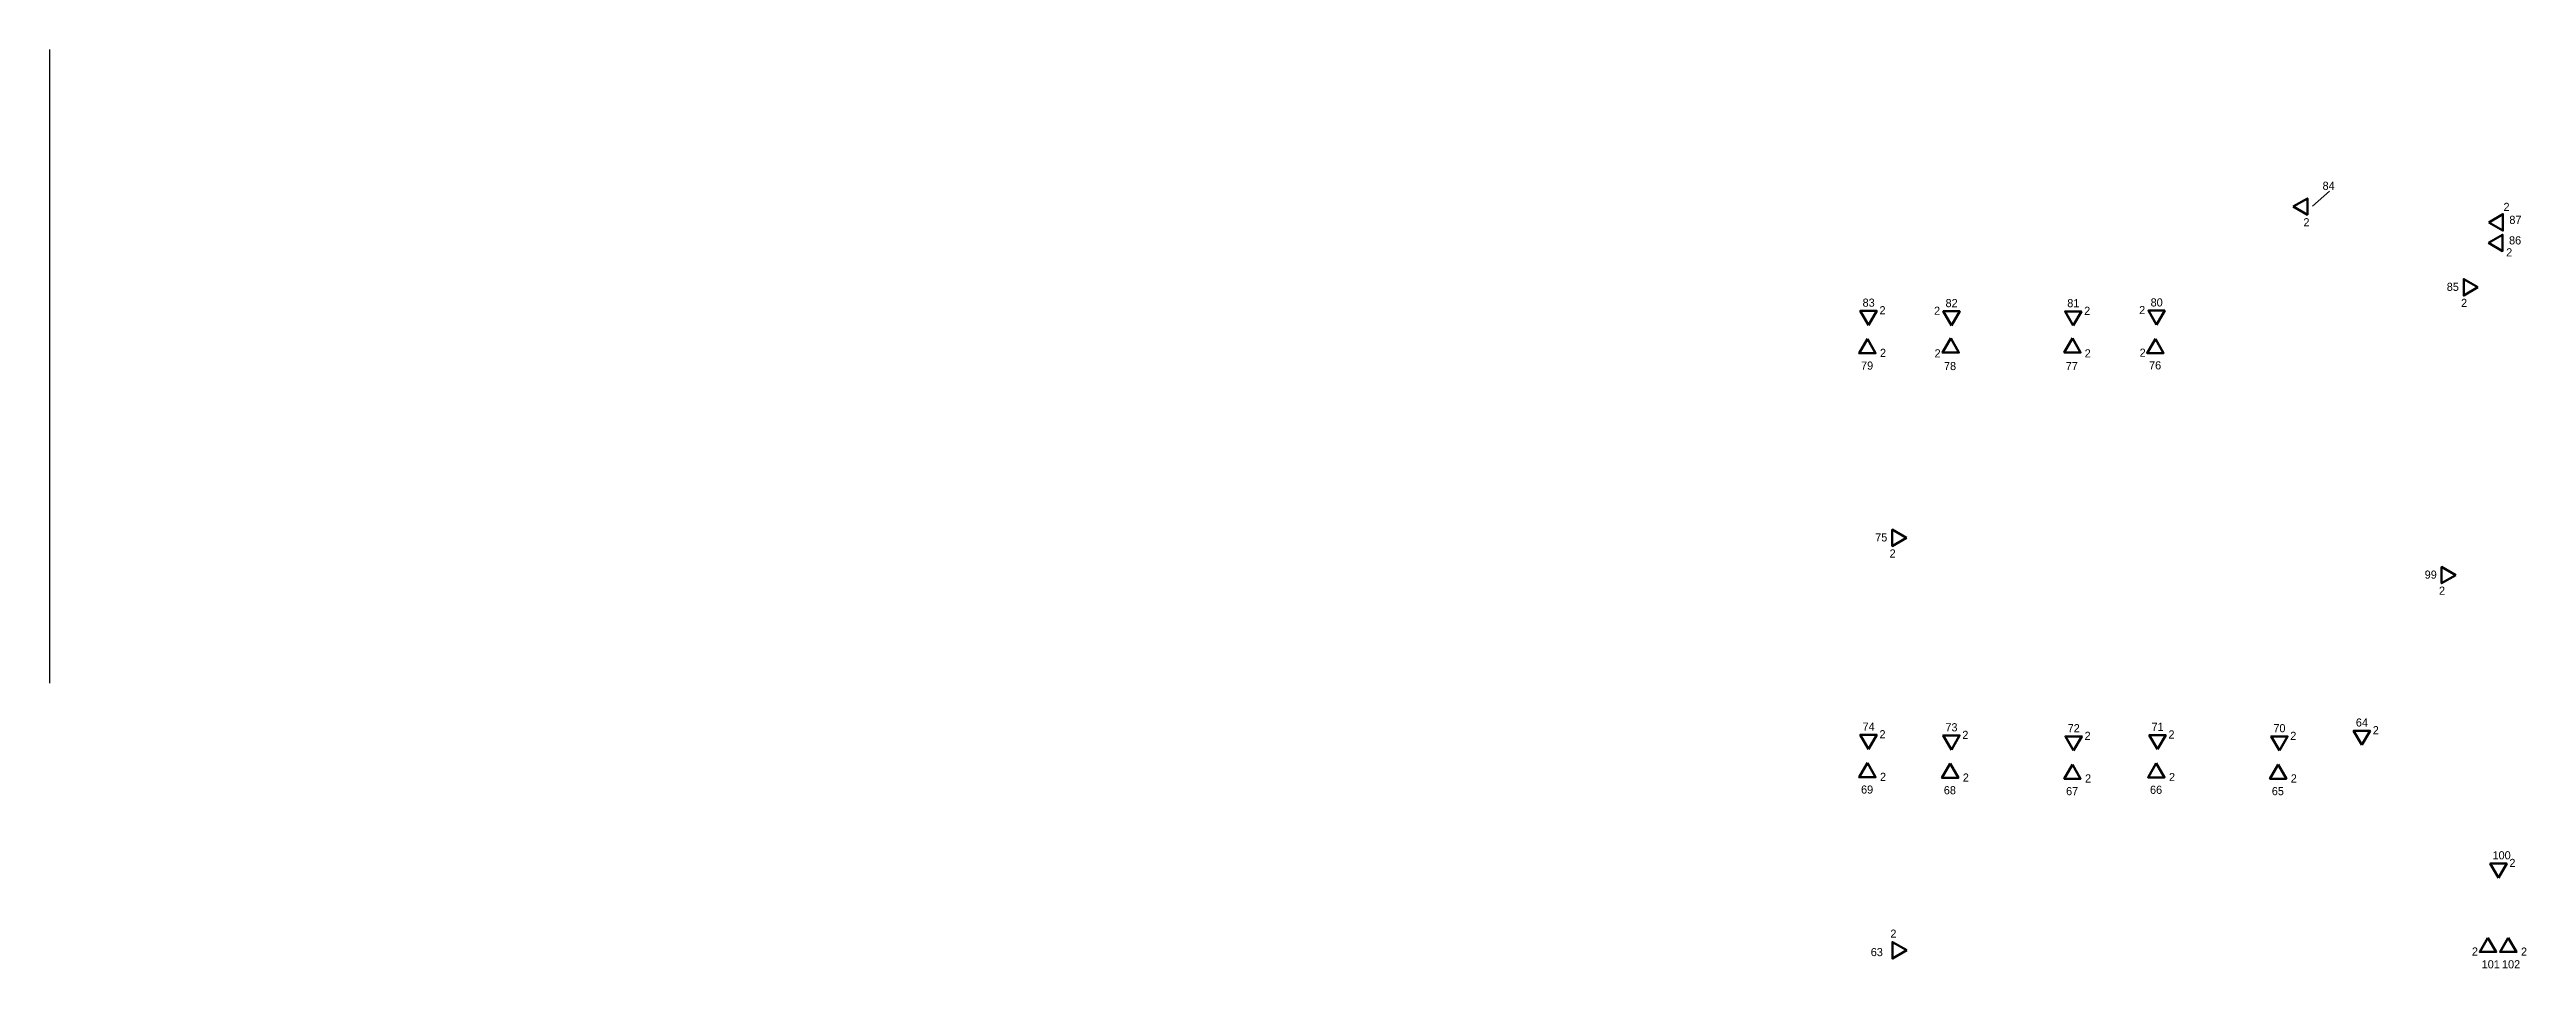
# Model space of a CAD drawing. Header units: inches. Extents: x 1572 to 4367, y 622 to 1805.
# Drawn here: x 3092 to 3879, y 1512 to 1805 of the extents above; entities that cross this region are included whole.
import ezdxf

# ---------------------------------------------------------------- set-up
doc = ezdxf.new("R2010")
doc.units = ezdxf.units.IN
doc.header["$LTSCALE"] = 0.5
doc.header["$MEASUREMENT"] = 0
doc.layers.add('_Optec_Layer', color=250, linetype='Continuous', lineweight=30)
doc.layers.add('E-PWR', color=3, linetype='Continuous')

msp = doc.modelspace()

# ---------------------------------------------------------------- texts
at = {"color": 1, "lineweight": 30, "attachment_point": 1}
for s, insert, char_height in [('84', (3814.32, 1762.65), 2.587), ('2', (3871.83, 1755.94), 2.59), ('87', (3873.69, 1751.83), 2.587), ('2', (3872.68, 1741.5), 2.59), ('86', (3873.59, 1745.3), 2.587), ('83', (3668.14, 1725.5), 2.587), ('82', (3694.5, 1725.35), 2.587), ('81', (3733.19, 1725.34), 2.587), ('80', (3759.68, 1725.57), 2.587), ('85', (3853.8, 1730.53), 2.587), ('2', (3858.35, 1725.42), 2.59), ('2', (3673.51, 1723.08), 2.59), ('2', (3690.85, 1722.92), 2.59), ('2', (3738.56, 1722.91), 2.59), ('2', (3756.03, 1723.14), 2.59), ('2', (3673.67, 1709.53), 2.59), ('2', (3691.01, 1709.38), 2.59), ('2', (3738.72, 1709.37), 2.59), ('2', (3756.19, 1709.59), 2.59), ('79', (3667.65, 1705.49), 2.587), ('78', (3694.01, 1705.34), 2.587), ('77', (3732.7, 1705.33), 2.587), ('76', (3759.18, 1705.56), 2.587), ('75', (3672.15, 1650.86), 2.587), ('2', (3676.71, 1645.75), 2.59), ('99', (3846.78, 1639.03), 2.587), ('2', (3851.33, 1633.92), 2.59), ('74', (3668.14, 1590.7), 2.587), ('73', (3694.46, 1590.48), 2.587), ('72', (3733.31, 1590.19), 2.587), ('71', (3759.98, 1590.63), 2.587), ('70', (3798.69, 1590.19), 2.587), ('64', (3824.91, 1592), 2.587), ('2', (3673.51, 1588.27), 2.59), ('2', (3699.83, 1588.06), 2.59), ('2', (3738.68, 1587.77), 2.59), ('2', (3765.35, 1588.2), 2.59), ('2', (3804.06, 1587.77), 2.59), ('2', (3830.28, 1589.57), 2.59), ('2', (3673.67, 1574.73), 2.59), ('2', (3699.99, 1574.51), 2.59), ('2', (3765.51, 1574.65), 2.59), ('69', (3667.65, 1570.69), 2.587), ('68', (3693.96, 1570.47), 2.587), ('67', (3732.81, 1570.18), 2.587), ('2', (3738.84, 1574.22), 2.59), ('66', (3759.49, 1570.61), 2.587), ('65', (3798.2, 1570.18), 2.587), ('2', (3804.22, 1574.22), 2.59), ('100', (3868.34, 1549.78), 2.587), ('2', (3873.71, 1547.35), 2.59), ('2', (3676.97, 1524.87), 2.59), ('63', (3670.74, 1519.01), 2.587), ('2', (3861.79, 1519.2), 2.59), ('101', (3864.89, 1515.12), 2.587), ('102', (3871.35, 1515.12), 2.587), ('2', (3877.38, 1519.16), 2.59)]:
    msp.add_mtext_dynamic_manual_height_columns(s, width=0.4399, gutter_width=1, heights=[0], dxfattribs=dict(at, insert=insert, char_height=char_height))
at = {"color": 0, "lineweight": 30, "insert": (3808.25, 1751.05), "char_height": 2.59, "attachment_point": 1}
msp.add_mtext_dynamic_manual_height_columns('2', width=0.4399, gutter_width=1, heights=[0], dxfattribs=at)

# ---------------------------------------------------------------- blocks, each defined once
blk = doc.blocks.new('_DATA')
at = {"layer": '_Optec_Layer', "color": 1, "lineweight": 60, "flags": 128}
blk.add_lwpolyline([(8.46, 14.56), (6.64, 11.41), (10.28, 11.41)], close=True, dxfattribs=at)

# ---------------------------------------------------------------- linework, layer by layer
at = {"layer": '_Optec_Layer'}
msp.add_line((3816.48, 1759.61), (3811.08, 1754.9), dxfattribs=at)
at = {"layer": 'E-PWR'}
msp.add_line((3091.93, 1804.69), (3091.93, 1603.25), dxfattribs=at)

# ---------------------------------------------------------------- block references
at = {"xscale": 1.4375, "yscale": 1.4375, "zscale": 1.4375}
for p, rotation in [((3825.94, 1742.59), 89.99999999999997), ((3888.05, 1737.56), 89.99999999999997), ((3887.94, 1731.03), 89.99999999999997), ((3842.79, 1741.24), 269.9999999999999), ((3682.2, 1738.01), 180), ((3708.56, 1737.85), 180), ((3747.25, 1737.84), 180), ((3773.74, 1738.07), 180), ((3661.14, 1661.58), 269.9999999999999), ((3835.77, 1649.74), 269.9999999999999), ((3682.2, 1603.21), 180), ((3708.51, 1602.99), 180), ((3747.37, 1602.7), 180), ((3774.04, 1603.13), 180), ((3812.75, 1602.7), 180), ((3838.97, 1604.5), 180), ((3882.4, 1562.29), 180), ((3661.24, 1530.44), 269.9999999999999)]:
    msp.add_blockref('_DATA', p, dxfattribs=dict(at, rotation=rotation))
for p in [(3657.49, 1691.72), (3683.98, 1691.95), (3722.67, 1691.94), (3749.03, 1691.78), (3657.49, 1556.92), (3683.81, 1556.7), (3722.66, 1556.41), (3749.33, 1556.84), (3788.04, 1556.41), (3854.73, 1501.35), (3861.2, 1501.35)]:
    msp.add_blockref('_DATA', p, dxfattribs=at)

msp.set_redraw_order([(e.dxf.handle, doc.entitydb.next_handle()) for e in msp.query("TEXT MTEXT ATTDEF DIMENSION ARC_DIMENSION")])  # texts and dimensions are drawn at this point

doc.saveas('drawing.dxf')
